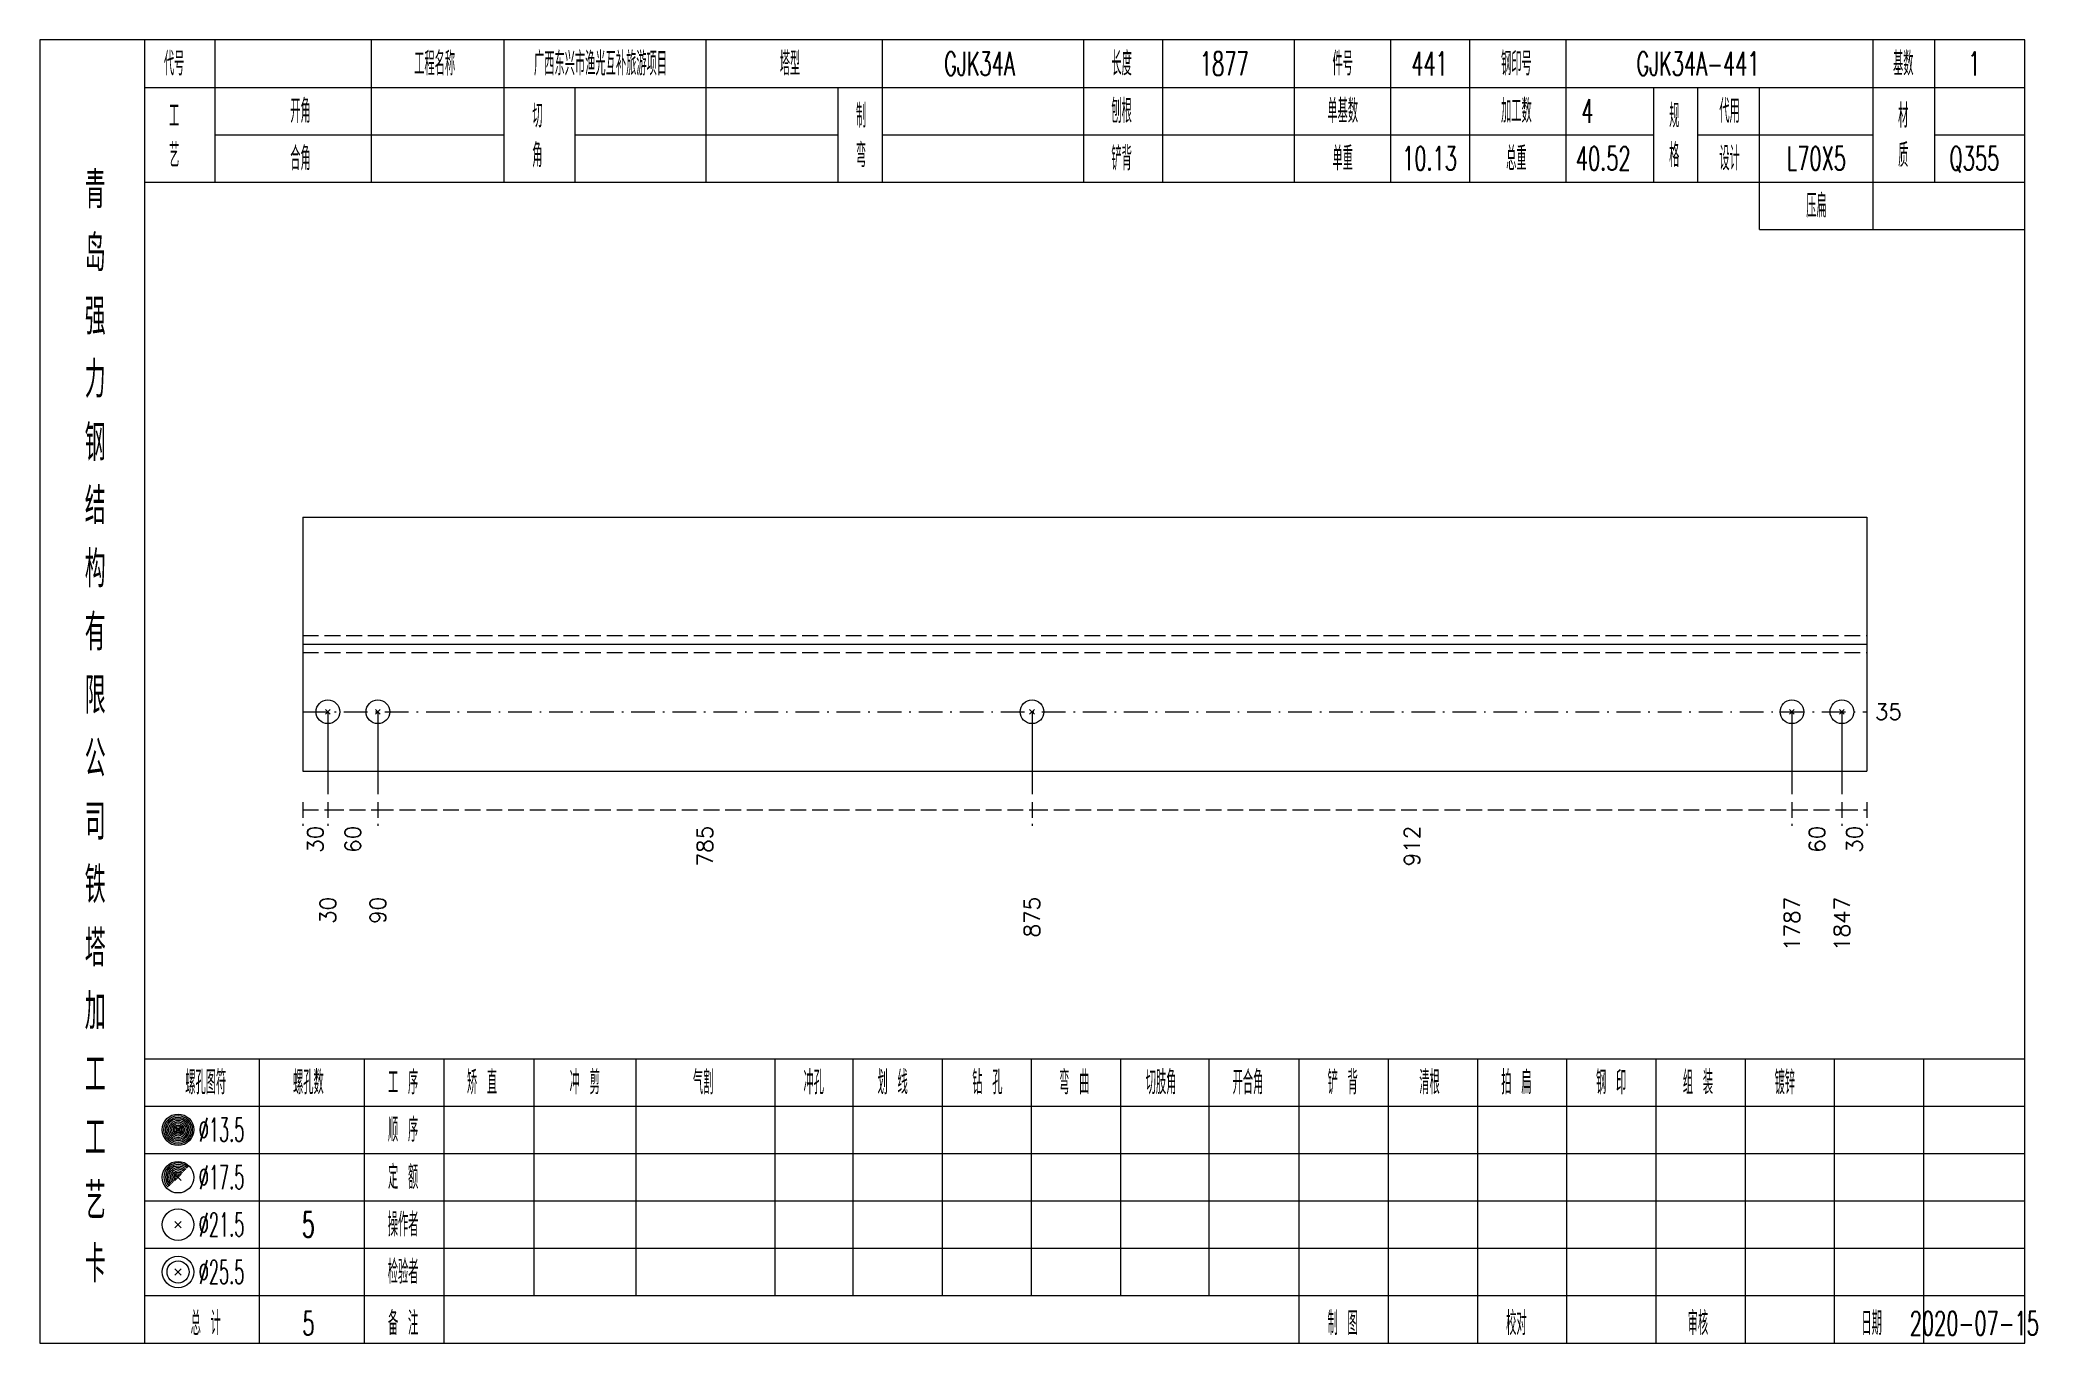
# Model space of a CAD drawing. Extents: x 0 to 2606, y -377 to 6479.
# Drawn here: x 2091.2 to 2344.1, y 4725 to 4890 of the extents above; entities that cross this region are included whole.
import ezdxf
from ezdxf.enums import TextEntityAlignment as Align

# ---------------------------------------------------------------- set-up
doc = ezdxf.new("R2010")
doc.units = 0
doc.header["$MEASUREMENT"] = 0
doc.linetypes.add('一点画线', pattern=[5.2, 3, -1, 0.2, -1])
doc.linetypes.add('虚线', pattern=[2.75, 2, -0.75])
doc.layers.get('0').update_dxf_attribs({"linetype": 'CONTINUOUS', "lineweight": 25})
doc.layers.add('1', color=7, linetype='CONTINUOUS', lineweight=25)
doc.layers.add('4', color=7, linetype='CONTINUOUS', lineweight=25)
doc.styles.get("Standard").update_dxf_attribs({"font": 'simplex.shx', "width": 0.7, "height": 3, "bigfont": 'gbhzfs.shx'})

msp = doc.modelspace()

# ---------------------------------------------------------------- texts
at = {"color": 7, "linetype": 'Continuous', "lineweight": 13}
msp.add_text('35', height=2, dxfattribs=at).set_placement((2323.6, 4804.93), align=Align.MIDDLE_LEFT)
at = {"color": 8, "linetype": 'Continuous', "lineweight": 9}
for s, p in [('30', (2126.08, 4790.5)), ('60', (2130.83, 4790.5)), ('785', (2175.42, 4790.5)), ('912', (2264.97, 4790.5)), ('60', (2316.27, 4790.5)), ('30', (2321.02, 4790.5))]:
    msp.add_text(s, height=2, rotation=90, dxfattribs=at).set_placement(p, align=Align.MIDDLE_RIGHT)
at = {"layer": '1', "color": 7, "linetype": 'Continuous', "lineweight": 13}
for s, p in [('30', (2127.67, 4781.5)), ('90', (2134, 4781.5)), ('875', (2216.85, 4781.5)), ('1787', (2313.1, 4781.5)), ('1847', (2319.43, 4781.5))]:
    msp.add_text(s, height=2, rotation=90, dxfattribs=at).set_placement(p, align=Align.MIDDLE_RIGHT)
at = {"layer": '4', "color": 1, "linetype": 'Continuous', "lineweight": 13}
for s, height, width, p in [('代号', 3, 0.6, (2108.2, 4887)), ('工程名称', 3, 0.6, (2141.2, 4887)), ('广西东兴市渔光互补旅游项目', 3, 0.6, (2162.2, 4887)), ('塔型', 3, 0.6, (2186.2, 4887)), ('GJK34A', 3, 0.6, (2210.2, 4887)), ('长度', 3, 0.6, (2228.2, 4887)), ('1877', 3, 0.6, (2241.2, 4887)), ('件号', 3, 0.6, (2256.2, 4887)), ('441', 3, 0.6, (2267.2, 4887)), ('钢印号', 3, 0.6, (2278.2, 4887)), ('GJK34A-441', 3, 0.6, (2301.2, 4887)), ('基数', 3, 0.6, (2327.2, 4887)), ('1', 3, 0.6, (2336.2, 4887)), ('开角', 3, 0.6, (2124.2, 4881)), ('切', 3, 0.6, (2154.2, 4880.4)), ('制', 3, 0.6, (2195.2, 4880.4)), ('刨根', 3, 0.6, (2228.2, 4881)), ('单基数', 3, 0.6, (2256.2, 4881)), ('加工数', 3, 0.6, (2278.2, 4881)), ('4', 3, 0.6, (2287.2, 4881)), ('规', 3, 0.6, (2298.2, 4880.4)), ('代用', 3, 0.6, (2305.2, 4881)), ('材', 3, 0.6, (2327.2, 4880.4)), ('工', 3, 0.6, (2108.2, 4880.4)), ('艺', 3, 0.6, (2108.2, 4875.4)), ('合角', 3, 0.6, (2124.2, 4875)), ('角', 3, 0.6, (2154.2, 4875.4)), ('弯', 3, 0.6, (2195.2, 4875.4)), ('铲背', 3, 0.6, (2228.2, 4875)), ('单重', 3, 0.6, (2256.2, 4875)), ('总重', 3, 0.6, (2278.2, 4875)), ('格', 3, 0.6, (2298.2, 4875.4)), ('设计', 3, 0.6, (2305.2, 4875)), ('质', 3, 0.6, (2327.2, 4875.4)), ('10.13', 3, 0.6, (2267.2, 4875)), ('40.52', 3, 0.6, (2289.2, 4875)), ('L70X5', 3, 0.6, (2316.2, 4875)), ('Q355', 3, 0.6, (2336.2, 4875)), ('青', 4.6, 0.8, (2098.2, 4871)), ('压扁', 3, 0.6, (2316.2, 4869)), ('岛', 4.6, 0.8, (2098.2, 4863)), ('强', 4.6, 0.8, (2098.2, 4855)), ('力', 4.6, 0.8, (2098.2, 4847)), ('钢', 4.6, 0.8, (2098.2, 4839)), ('结', 4.6, 0.8, (2098.2, 4831)), ('构', 4.6, 0.8, (2098.2, 4823)), ('有', 4.6, 0.8, (2098.2, 4815)), ('限', 4.6, 0.8, (2098.2, 4807)), ('公', 4.6, 0.8, (2098.2, 4799)), ('司', 4.6, 0.8, (2098.2, 4791)), ('铁', 4.6, 0.8, (2098.2, 4783)), ('塔', 4.6, 0.8, (2098.2, 4775)), ('加', 4.6, 0.8, (2098.2, 4767)), ('工', 4.6, 0.8, (2098.2, 4759)), ('螺孔图符', 3, 0.6, (2112.2, 4758)), ('螺孔数', 3, 0.6, (2125.2, 4758)), ('工 序', 3, 0.6, (2137.2, 4758)), ('矫 直', 3, 0.6, (2147.2, 4758)), ('冲 剪', 3, 0.6, (2160.2, 4758)), ('气割', 3, 0.6, (2175.2, 4758)), ('冲孔', 3, 0.6, (2189.2, 4758)), ('划 线', 3, 0.6, (2199.2, 4758)), ('钻 孔', 3, 0.6, (2211.2, 4758)), ('弯 曲', 3, 0.6, (2222.2, 4758)), ('切肢角', 3, 0.6, (2233.2, 4758)), ('开合角', 3, 0.6, (2244.2, 4758)), ('铲 背', 3, 0.6, (2256.2, 4758)), ('清根', 3, 0.6, (2267.2, 4758)), ('拍 扁', 3, 0.6, (2278.2, 4758)), ('钢 印', 3, 0.6, (2290.2, 4758)), ('组 装', 3, 0.6, (2301.2, 4758)), ('镀锌', 3, 0.6, (2312.2, 4758)), ('工', 4.6, 0.8, (2098.2, 4751)), ('%%C13.5', 3, 0.5, (2114.2, 4752)), ('顺 序', 3, 0.6, (2137.2, 4752)), ('定 额', 3, 0.6, (2137.2, 4746)), ('艺', 4.6, 0.8, (2098.2, 4743)), ('%%C17.5', 3, 0.5, (2114.2, 4746)), ('%%C21.5', 3, 0.5, (2114.2, 4740)), ('5', 3.2, 0.6, (2125.2, 4740)), ('操作者', 3, 0.6, (2137.2, 4740)), ('卡', 4.6, 0.8, (2098.2, 4735)), ('%%C25.5', 3, 0.5, (2114.2, 4734)), ('检验者', 3, 0.6, (2137.2, 4734)), ('总 计', 3, 0.6, (2112.2, 4727.5)), ('5', 3, 0.6, (2125.2, 4727.5)), ('备 注', 3, 0.6, (2137.2, 4727.5)), ('制 图', 3, 0.6, (2256.2, 4727.5)), ('校对', 3, 0.6, (2278.2, 4727.5)), ('审核', 3, 0.6, (2301.2, 4727.5)), ('日期', 3, 0.6, (2323.2, 4727.5)), ('2020-07-15', 3, 0.6, (2336.2, 4727.5))]:
    msp.add_text(s, height=height, dxfattribs=dict(at, width=width)).set_placement(p, align=Align.MIDDLE_CENTER)

# ---------------------------------------------------------------- linework, layer by layer
at = {"color": 7, "linetype": 'Continuous', "lineweight": 18}
for p, q in [((2124.5, 4829.57), (2124.5, 4797.43)), ((2124.5, 4829.57), (2322.6, 4829.57)), ((2322.6, 4829.57), (2322.6, 4797.43)), ((2124.5, 4813.5), (2322.6, 4813.5))]:
    msp.add_line(p, q, dxfattribs=at)
at = {"color": 1, "linetype": '虚线', "lineweight": 18}
for p, q in [((2124.5, 4814.57), (2322.6, 4814.57)), ((2124.5, 4812.43), (2322.6, 4812.43))]:
    msp.add_line(p, q, dxfattribs=at)
at = {"color": 3, "linetype": '一点画线', "lineweight": 13}
msp.add_line((2124.5, 4804.93), (2322.6, 4804.93), dxfattribs=at)
at = {"color": 7, "linetype": 'Continuous', "lineweight": 13}
for p, q in [((2127.67, 4804.93), (2127.67, 4794.5)), ((2134, 4804.93), (2134, 4794.5)), ((2216.85, 4804.93), (2216.85, 4794.5)), ((2313.1, 4804.93), (2313.1, 4794.5)), ((2319.43, 4804.93), (2319.43, 4794.5))]:
    msp.add_line(p, q, dxfattribs=at)
at = {"color": 8, "linetype": '虚线', "lineweight": 9}
for p, q in [((2124.5, 4793.5), (2124.5, 4790.5)), ((2127.67, 4793.5), (2127.67, 4790.5)), ((2127.67, 4793.5), (2127.67, 4790.5)), ((2134, 4793.5), (2134, 4790.5)), ((2134, 4793.5), (2134, 4790.5)), ((2216.85, 4793.5), (2216.85, 4790.5)), ((2216.85, 4793.5), (2216.85, 4790.5)), ((2313.1, 4793.5), (2313.1, 4790.5)), ((2313.1, 4793.5), (2313.1, 4790.5)), ((2319.43, 4793.5), (2319.43, 4790.5)), ((2319.43, 4793.5), (2319.43, 4790.5)), ((2322.6, 4793.5), (2322.6, 4790.5)), ((2124.5, 4792.5), (2127.67, 4792.5)), ((2127.67, 4792.5), (2134, 4792.5)), ((2134, 4792.5), (2216.85, 4792.5)), ((2216.85, 4792.5), (2313.1, 4792.5)), ((2313.1, 4792.5), (2319.43, 4792.5)), ((2319.43, 4792.5), (2322.6, 4792.5))]:
    msp.add_line(p, q, dxfattribs=at)
at = {"layer": '1', "color": 7, "linetype": 'Continuous', "lineweight": 13}
for p, q in [((2127.37, 4804.63), (2127.97, 4805.23)), ((2127.97, 4804.63), (2127.37, 4805.23)), ((2133.7, 4804.63), (2134.3, 4805.23)), ((2134.3, 4804.63), (2133.7, 4805.23)), ((2216.55, 4804.63), (2217.15, 4805.23)), ((2217.15, 4804.63), (2216.55, 4805.23)), ((2312.8, 4804.63), (2313.4, 4805.23)), ((2313.4, 4804.63), (2312.8, 4805.23)), ((2319.13, 4804.63), (2319.73, 4805.23)), ((2319.73, 4804.63), (2319.13, 4805.23))]:
    msp.add_line(p, q, dxfattribs=at)
at = {"layer": '1', "color": 7, "linetype": 'Continuous', "lineweight": 18}
msp.add_line((2124.5, 4797.43), (2322.6, 4797.43), dxfattribs=at)
at = {"layer": '1', "color": 7, "linetype": 'Continuous', "lineweight": 13}
for centre in [(2127.67, 4804.93), (2134, 4804.93), (2216.85, 4804.93), (2313.1, 4804.93), (2319.43, 4804.93)]:
    msp.add_circle(centre, 1.5, dxfattribs=at)
at = {"layer": '4', "color": 1, "linetype": 'Continuous', "lineweight": 18}
for p, q in [((2104.5, 4725), (2104.5, 4890)), ((2113.4, 4872), (2113.4, 4890)), ((2133.2, 4872), (2133.2, 4890)), ((2150, 4872), (2150, 4890)), ((2175.6, 4872), (2175.6, 4890)), ((2197.9, 4872), (2197.9, 4890)), ((2223.4, 4872), (2223.4, 4890)), ((2233.4, 4872), (2233.4, 4890)), ((2250.1, 4872), (2250.1, 4890)), ((2262.3, 4872), (2262.3, 4890)), ((2272.3, 4872), (2272.3, 4890)), ((2284.5, 4872), (2284.5, 4890)), ((2323.4, 4866), (2323.4, 4890)), ((2331.2, 4872), (2331.2, 4890)), ((2104.5, 4884), (2342.6, 4884)), ((2159, 4872), (2159, 4884)), ((2192.3, 4872), (2192.3, 4884)), ((2295.6, 4872), (2295.6, 4884)), ((2301.2, 4872), (2301.2, 4884)), ((2309, 4866), (2309, 4884)), ((2113.4, 4878), (2150, 4878)), ((2159, 4878), (2192.3, 4878)), ((2197.9, 4878), (2295.6, 4878)), ((2301.2, 4878), (2323.4, 4878)), ((2331.2, 4878), (2342.6, 4878)), ((2104.5, 4872), (2342.6, 4872)), ((2309, 4866), (2342.6, 4866)), ((2104.5, 4761), (2342.6, 4761)), ((2119, 4725), (2119, 4761)), ((2132.3, 4725), (2132.3, 4761)), ((2142.4, 4725), (2142.4, 4761)), ((2153.8, 4731), (2153.8, 4761)), ((2166.7, 4731), (2166.7, 4761)), ((2184.3, 4731), (2184.3, 4761)), ((2194.2, 4731), (2194.2, 4761)), ((2205.5, 4731), (2205.5, 4761)), ((2216.8, 4731), (2216.8, 4761)), ((2228.1, 4731), (2228.1, 4761)), ((2239.3, 4731), (2239.3, 4761)), ((2250.7, 4731), (2250.7, 4761)), ((2262, 4731), (2262, 4761)), ((2273.3, 4731), (2273.3, 4761)), ((2284.6, 4731), (2284.6, 4761)), ((2295.9, 4731), (2295.9, 4761)), ((2307.2, 4731), (2307.2, 4761)), ((2318.5, 4731), (2318.5, 4761)), ((2329.8, 4731), (2329.8, 4761)), ((2104.5, 4755), (2342.6, 4755)), ((2104.5, 4749), (2342.6, 4749)), ((2104.5, 4743), (2342.6, 4743)), ((2104.5, 4737), (2342.6, 4737)), ((2104.5, 4731), (2342.6, 4731)), ((2250.7, 4725), (2250.7, 4731)), ((2262, 4725), (2262, 4731)), ((2273.3, 4725), (2273.3, 4731)), ((2284.6, 4725), (2284.6, 4731)), ((2295.9, 4725), (2295.9, 4731)), ((2307.2, 4725), (2307.2, 4731)), ((2318.5, 4725), (2318.5, 4731)), ((2329.8, 4725), (2329.8, 4731))]:
    msp.add_line(p, q, dxfattribs=at)
at = {"layer": '4', "color": 7, "linetype": 'Continuous', "lineweight": 13}
for p, q in [((2108.5, 4751.8), (2108.9, 4752.2)), ((2108.9, 4751.8), (2108.5, 4752.2)), ((2108.3, 4739.6), (2109.1, 4740.4)), ((2109.1, 4739.6), (2108.3, 4740.4)), ((2108.3, 4733.6), (2109.1, 4734.4)), ((2109.1, 4733.6), (2108.3, 4734.4))]:
    msp.add_line(p, q, dxfattribs=at)
at = {"layer": '4', "color": 7, "linetype": 'Continuous', "lineweight": 0}
for p, q in [((2108.3, 4745.6), (2109.1, 4746.4)), ((2108.3, 4746.4), (2109.1, 4745.6))]:
    msp.add_line(p, q, dxfattribs=at)
at = {"layer": '4', "color": 1, "linetype": 'Continuous', "lineweight": 18}
msp.add_lwpolyline([(2091.2, 4890), (2091.2, 4725), (2342.6, 4725), (2342.6, 4890)], close=True, dxfattribs=at)
at = {"layer": '4', "color": 7, "linetype": 'Continuous', "lineweight": 13}
for centre, radius in [((2108.7, 4752), 2), ((2108.7, 4752), 1.8), ((2108.7, 4752), 1.6), ((2108.7, 4752), 1.4), ((2108.7, 4752), 1.2), ((2108.7, 4752), 1), ((2108.7, 4752), 0.8), ((2108.7, 4752), 0.6), ((2108.7, 4752), 0.4), ((2108.7, 4752), 0.2), ((2108.7, 4746), 2), ((2108.7, 4740), 2), ((2108.7, 4734), 2), ((2108.7, 4734), 1.4)]:
    msp.add_circle(centre, radius, dxfattribs=at)
for radius in [1.8, 1.6, 1.4, 1.2, 1, 0.8, 0.6, 0.4, 0.2]:
    msp.add_arc((2108.7, 4746), radius, 45, 225, dxfattribs=at)

msp.set_redraw_order([(e.dxf.handle, doc.entitydb.next_handle()) for e in msp.query("TEXT MTEXT ATTDEF DIMENSION ARC_DIMENSION")])  # texts and dimensions are drawn at this point

doc.saveas('drawing.dxf')
